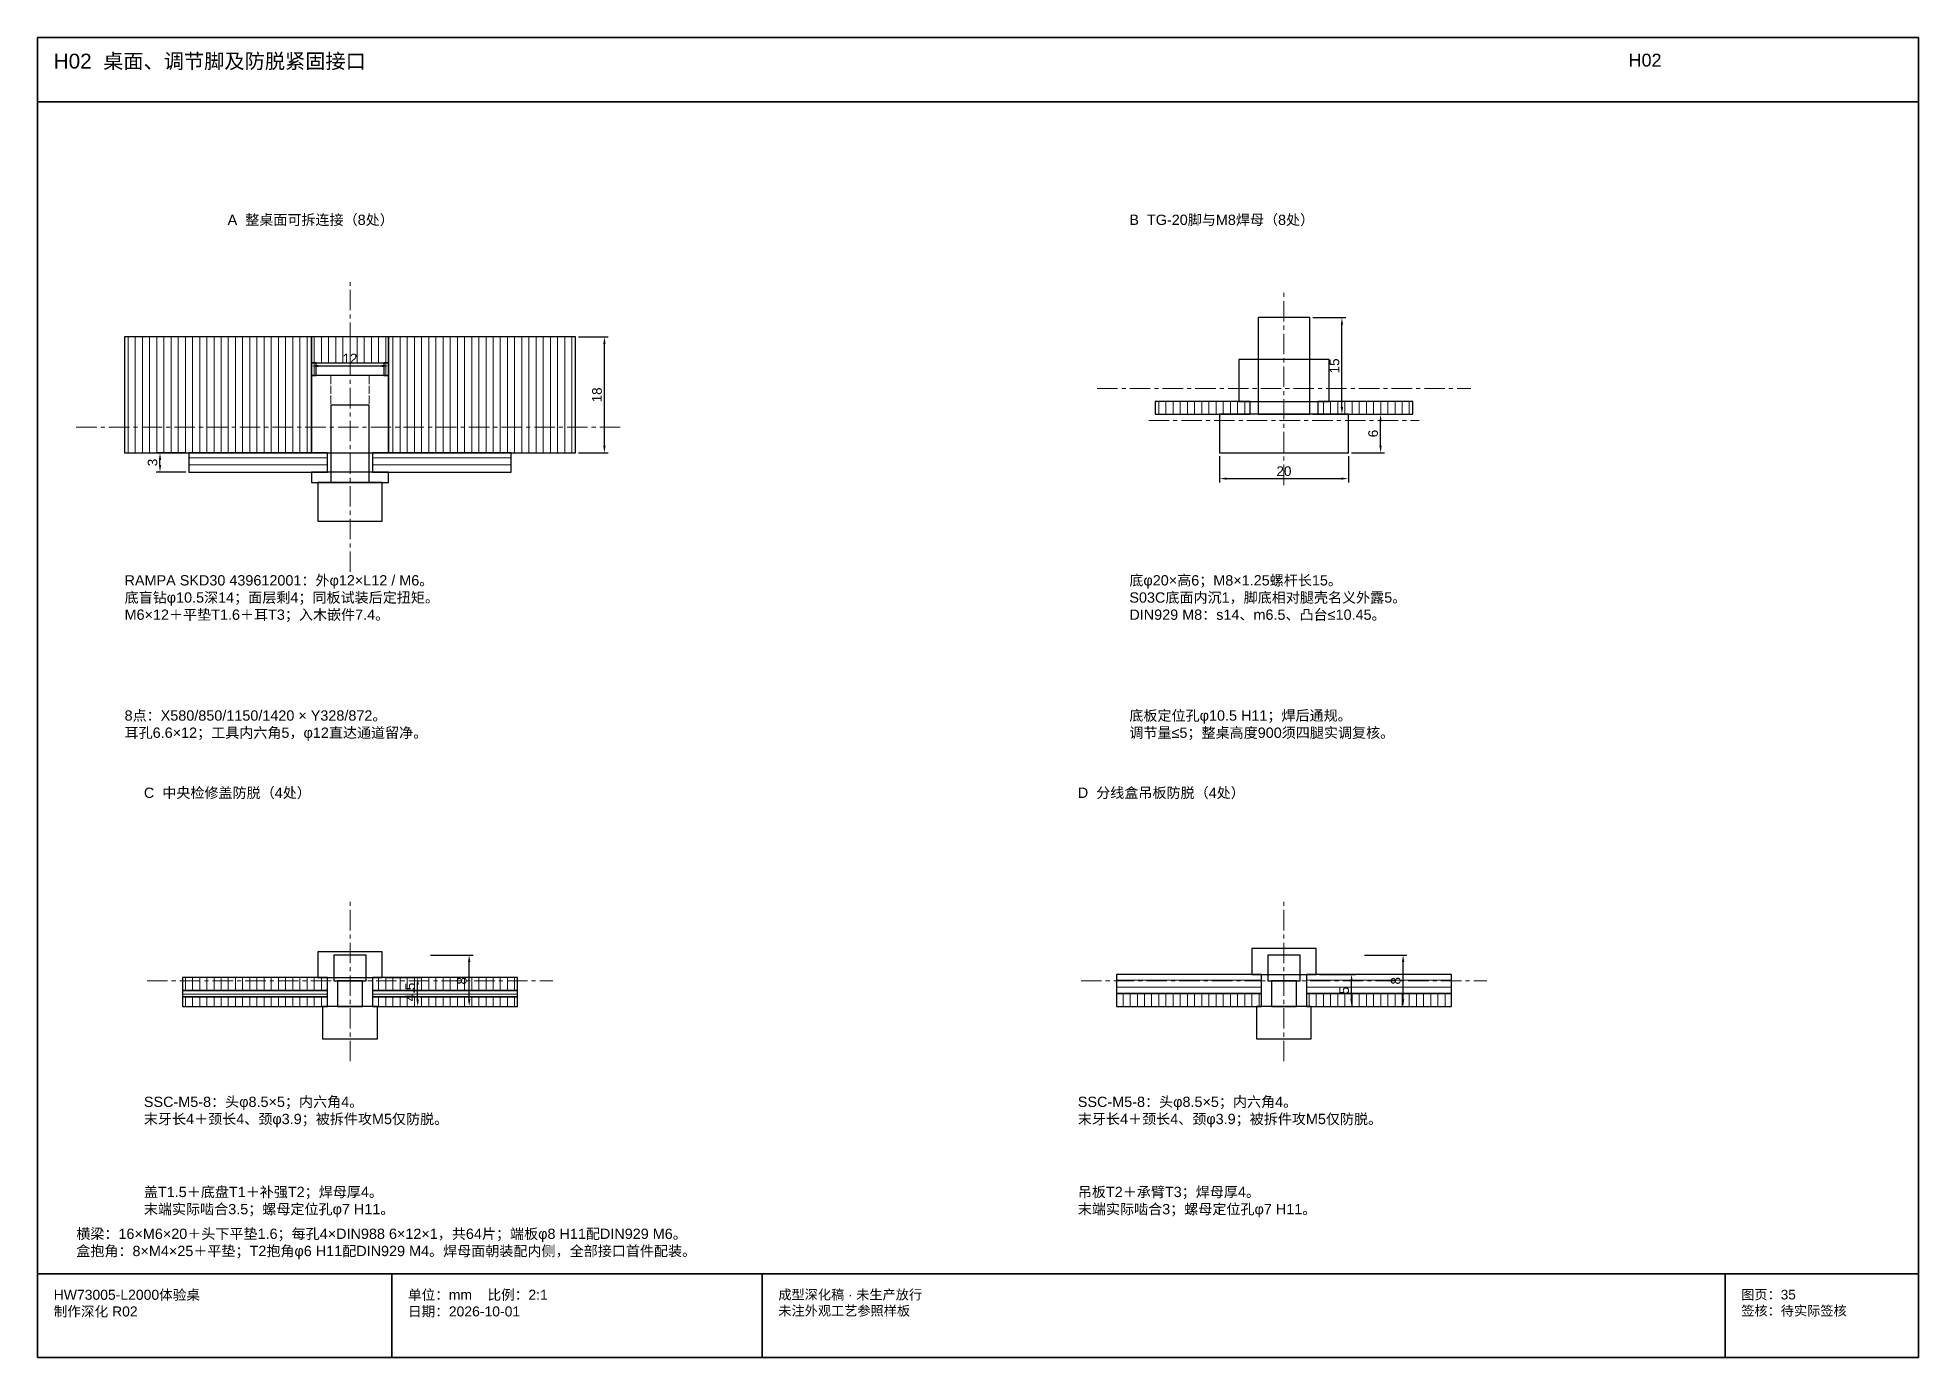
# Model space of a CAD drawing. Header units: millimetres. Extents: x 50 to 432208, y 2 to 4150.
# Drawn here: x 408002.5 to 408294.5, y 2.5 to 207.5 of the extents above; entities that cross this region are included whole.
import ezdxf

# ---------------------------------------------------------------- set-up
doc = ezdxf.new("R2010")
doc.units = ezdxf.units.MM
doc.linetypes.add('CENTER', pattern=[5.08, 3.175, -0.635, 0.635, -0.635])
doc.linetypes.add('DASHED', pattern=[1.524, 1.27, -0.254])
for name, color, linetype, lineweight in [('CENTER', 8, 'CENTER', 13), ('DIM', 7, 'Continuous', 13), ('FRAME', 7, 'Continuous', 35), ('HATCH', 8, 'Continuous', 9), ('HIDDEN', 8, 'DASHED', 13), ('NOTE', 7, 'Continuous', 18), ('OUTLINE', 7, 'Continuous', 25)]:
    doc.layers.add(name, color=color, linetype=linetype, lineweight=lineweight)
doc.styles.add('CN', font='Arial Unicode.ttf')
doc.dimstyles.new('D0_5', dxfattribs={"dimtxt": 1.5, "dimasz": 1.1, "dimexe": 0.6, "dimexo": 0.5, "dimgap": 0.4, "dimtad": 1, "dimdsep": 46, "dimtxsty": 'CN', "dimcen": 2.5, "dimclrd": 7, "dimclre": 7, "dimclrt": 7, "dimazin": 3, "dimtfac": 1, "dimtmove": 0, "dimatfit": 3})

msp = doc.modelspace()

# ---------------------------------------------------------------- texts
at = {"layer": 'NOTE', "attachment_point": 1, "style": 'CN'}
for s, insert, char_height, width in [('H02  桌面、调节脚及防脱紧固接口', (408005, 205), 2.3, 242), ('H02', (408249.5, 205), 2, 45), ('A  整桌面可拆连接（8处）', (408032, 180), 1.6, 105), ('B  TG-20脚与M8焊母（8处）', (408172, 180), 1.6, 118), ('RAMPA SKD30 439612001：外φ12×L12 / M6。\\P底盲钻φ10.5深14；面层剩4；同板试装后定扭矩。\\PM6×12＋平垫T1.6＋耳T3；入木嵌件7.4。', (408016, 124), 1.6, 111), ('底φ20×高6；M8×1.25螺杆长15。\\PS03C底面内沉1，脚底相对腿壳名义外露5。\\PDIN929 M8：s14、m6.5、凸台≤10.45。', (408172, 124), 1.6, 118), ('8点：X580/850/1150/1420 × Y328/872。\\P耳孔6.6×12；工具内六角5，φ12直达通道留净。', (408016, 103), 1.6, 111), ('底板定位孔φ10.5 H11；焊后通规。\\P调节量≤5；整桌高度900须四腿实调复核。', (408172, 103), 1.6, 118), ('C  中央检修盖防脱（4处）', (408019, 91), 1.6, 126), ('D  分线盒吊板防脱（4处）', (408164, 91), 1.6, 126), ('SSC-M5-8：头φ8.5×5；内六角4。\\P末牙长4＋颈长4、颈φ3.9；被拆件攻M5仅防脱。', (408019, 43), 1.6, 129), ('SSC-M5-8：头φ8.5×5；内六角4。\\P末牙长4＋颈长4、颈φ3.9；被拆件攻M5仅防脱。', (408164, 43), 1.6, 129), ('盖T1.5＋底盘T1＋补强T2；焊母厚4。\\P末端实际啮合3.5；螺母定位孔φ7 H11。', (408019, 29), 1.6, 129), ('吊板T2＋承臂T3；焊母厚4。\\P末端实际啮合3；螺母定位孔φ7 H11。', (408164, 29), 1.6, 129), ('横梁：16×M6×20＋头下平垫1.6；每孔4×DIN988 6×12×1，共64片；端板φ8 H11配DIN929 M6。\\P盒抱角：8×M4×25＋平垫；T2抱角φ6 H11配DIN929 M4。焊母面朝装配内侧，全部接口首件配装。', (408008.5, 22.5), 1.6, 280), ('HW73005-L2000体验桌\\P制作深化 R02', (408005, 13), 1.55, 50), ('单位：mm    比例：2:1\\P日期：2026-10-01', (408060, 13), 1.55, 52.5), ('成型深化稿 · 未生产放行\\P未注外观工艺参照样板', (408117.5, 13), 1.5, 144.5), ('图页：35\\P签核：待实际签核', (408267, 13), 1.5, 27.5)]:
    msp.add_mtext(s, dxfattribs=dict(at, insert=insert, char_height=char_height, width=width))

# ---------------------------------------------------------------- dimensions: what is measured, and where the dimension line sits
at = {"layer": 'DIM'}
for base, p1, p2 in [((408205, 149), (408200, 149), (408200, 164)), ((408090.5, 143), (408086, 143), (408086, 161)), ((408211, 143), (408206, 143), (408206, 149)), ((408021.5, 140), (408026, 140), (408026, 143)), ((408069.5, 57), (408063, 57), (408063, 65)), ((408214.5, 57), (408208, 57), (408208, 65)), ((408061.5, 57), (408056, 57), (408056, 61.5)), ((408206.5, 57), (408201, 57), (408201, 62))]:
    msp.add_linear_dim(base=base, p1=p1, p2=p2, angle=90, dimstyle='D0_5', dxfattribs=at).render()
for base, p1, p2 in [((408045, 156.5), (408045, 143), (408057, 143)), ((408186, 139), (408186, 143), (408206, 143))]:
    msp.add_linear_dim(base=base, p1=p1, p2=p2, dimstyle='D0_5', dxfattribs=at).render()

# ---------------------------------------------------------------- hatches: boundary and pattern name
at = {"layer": 'HATCH'}
h = msp.add_hatch(dxfattribs=at)
h.set_pattern_fill('ANSI31', scale=0.35, angle=45)
h.paths.add_polyline_path([(408016, 143), (408045, 143), (408045, 161), (408016, 161)])
h = msp.add_hatch(dxfattribs=at)
h.set_pattern_fill('ANSI31', scale=0.35, angle=45)
h.paths.add_polyline_path([(408045, 157), (408057, 157), (408057, 161), (408045, 161)])
h = msp.add_hatch(dxfattribs=at)
h.set_pattern_fill('ANSI31', scale=0.35, angle=45)
h.paths.add_polyline_path([(408057, 143), (408086, 143), (408086, 161), (408057, 161)])
h = msp.add_hatch(dxfattribs=at)
h.set_pattern_fill('ANSI31', scale=0.35, angle=45)
h.paths.add_polyline_path([(408045, 155), (408045.75, 155), (408045.75, 157), (408045, 157)])
h = msp.add_hatch(dxfattribs=at)
h.set_pattern_fill('ANSI31', scale=0.35, angle=45)
h.paths.add_polyline_path([(408056.25, 155), (408057, 155), (408057, 157), (408056.25, 157)])
h = msp.add_hatch(dxfattribs=at)
h.set_pattern_fill('ANSI31', scale=0.35, angle=45)
h.paths.add_polyline_path([(408176, 149), (408190.75, 149), (408190.75, 151), (408176, 151)])
h = msp.add_hatch(dxfattribs=at)
h.set_pattern_fill('ANSI31', scale=0.35, angle=45)
h.paths.add_polyline_path([(408201.25, 149), (408216, 149), (408216, 151), (408201.25, 151)])
h = msp.add_hatch(dxfattribs=at)
h.set_pattern_fill('ANSI31', scale=0.35, angle=135)
h.paths.add_polyline_path([(408026, 140), (408047.5, 140), (408047.5, 143), (408026, 143)])
h = msp.add_hatch(dxfattribs=at)
h.set_pattern_fill('ANSI31', scale=0.35, angle=135)
h.paths.add_polyline_path([(408054.5, 140), (408076, 140), (408076, 143), (408054.5, 143)])
h = msp.add_hatch(dxfattribs=at)
h.set_pattern_fill('ANSI31', scale=0.35, angle=45)
h.paths.add_polyline_path([(408025, 59.5), (408047.5, 59.5), (408047.5, 61.5), (408025, 61.5)])
h = msp.add_hatch(dxfattribs=at)
h.set_pattern_fill('ANSI31', scale=0.35, angle=45)
h.paths.add_polyline_path([(408054.5, 59.5), (408077, 59.5), (408077, 61.5), (408054.5, 61.5)])
h = msp.add_hatch(dxfattribs=at)
h.set_pattern_fill('ANSI31', scale=0.35, angle=135)
h.paths.add_polyline_path([(408170, 59), (408192.5, 59), (408192.5, 62), (408170, 62)])
h = msp.add_hatch(dxfattribs=at)
h.set_pattern_fill('ANSI31', scale=0.35, angle=135)
h.paths.add_polyline_path([(408199.5, 59), (408222, 59), (408222, 62), (408199.5, 62)])
h = msp.add_hatch(dxfattribs=at)
h.set_pattern_fill('ANSI31', scale=0.35, angle=135)
h.paths.add_polyline_path([(408025, 58.5), (408047.5, 58.5), (408047.5, 59.5), (408025, 59.5)])
h = msp.add_hatch(dxfattribs=at)
h.set_pattern_fill('ANSI31', scale=0.35, angle=45)
h.paths.add_polyline_path([(408025, 57), (408047.5, 57), (408047.5, 58.5), (408025, 58.5)])
h = msp.add_hatch(dxfattribs=at)
h.set_pattern_fill('ANSI31', scale=0.35, angle=135)
h.paths.add_polyline_path([(408054.5, 58.5), (408077, 58.5), (408077, 59.5), (408054.5, 59.5)])
h = msp.add_hatch(dxfattribs=at)
h.set_pattern_fill('ANSI31', scale=0.35, angle=45)
h.paths.add_polyline_path([(408054.5, 57), (408077, 57), (408077, 58.5), (408054.5, 58.5)])
h = msp.add_hatch(dxfattribs=at)
h.set_pattern_fill('ANSI31', scale=0.35, angle=45)
h.paths.add_polyline_path([(408170, 57), (408192.5, 57), (408192.5, 59), (408170, 59)])
h = msp.add_hatch(dxfattribs=at)
h.set_pattern_fill('ANSI31', scale=0.35, angle=45)
h.paths.add_polyline_path([(408199.5, 57), (408222, 57), (408222, 59), (408199.5, 59)])

# ---------------------------------------------------------------- linework, layer by layer
at = {"layer": 'CENTER'}
for p, q in [((408051, 124.5), (408051, 169.5)), ((408196, 138), (408196, 168)), ((408167, 153), (408225, 153)), ((408008.5, 147), (408093.5, 147)), ((408175, 148), (408217, 148)), ((408051, 48.5), (408051, 73.5)), ((408196, 48.5), (408196, 73.5)), ((408019.5, 61), (408082.5, 61)), ((408164.5, 61), (408227.5, 61))]:
    msp.add_line(p, q, dxfattribs=at)
at = {"layer": 'FRAME'}
for p, q in [((408002.5, 197.5), (408294.5, 197.5)), ((408002.5, 15.5), (408294.5, 15.5)), ((408057.5, 2.5), (408057.5, 15.5)), ((408115, 2.5), (408115, 15.5)), ((408264.5, 2.5), (408264.5, 15.5))]:
    msp.add_line(p, q, dxfattribs=at)
msp.add_lwpolyline([(408002.5, 2.5), (408294.5, 2.5), (408294.5, 207.5), (408002.5, 207.5)], close=True, dxfattribs=at)
at = {"layer": 'HIDDEN'}
for p, q in [((408048, 143), (408048, 155)), ((408054, 143), (408054, 155))]:
    msp.add_line(p, q, dxfattribs=at)
at = {"layer": 'OUTLINE'}
for points in [[(408192, 149), (408200, 149), (408200, 164), (408192, 164)], [(408016, 143), (408045, 143), (408045, 161), (408016, 161)], [(408045, 157), (408057, 157), (408057, 161), (408045, 161)], [(408057, 143), (408086, 143), (408086, 161), (408057, 161)], [(408045, 155), (408045.75, 155), (408045.75, 157), (408045, 157)], [(408045, 143), (408057, 143), (408057, 155), (408045, 155)], [(408056.25, 155), (408057, 155), (408057, 157), (408056.25, 157)], [(408189, 151), (408203, 151), (408203, 157.5), (408189, 157.5)], [(408048, 138.4), (408054, 138.4), (408054, 150.4), (408048, 150.4)], [(408176, 149), (408190.75, 149), (408190.75, 151), (408176, 151)], [(408186, 143), (408206, 143), (408206, 149), (408186, 149)], [(408201.25, 149), (408216, 149), (408216, 151), (408201.25, 151)], [(408026, 140), (408047.5, 140), (408047.5, 143), (408026, 143)], [(408054.5, 140), (408076, 140), (408076, 143), (408054.5, 143)], [(408045, 138.4), (408057, 138.4), (408057, 140), (408045, 140)], [(408046, 132.4), (408056, 132.4), (408056, 138.4), (408046, 138.4)], [(408046, 61.5), (408056, 61.5), (408056, 65.5), (408046, 65.5)], [(408048.5, 61), (408053.5, 61), (408053.5, 65), (408048.5, 65)], [(408191, 62), (408201, 62), (408201, 66), (408191, 66)], [(408193.5, 61), (408198.5, 61), (408198.5, 65), (408193.5, 65)], [(408025, 59.5), (408047.5, 59.5), (408047.5, 61.5), (408025, 61.5)], [(408054.5, 59.5), (408077, 59.5), (408077, 61.5), (408054.5, 61.5)], [(408170, 59), (408192.5, 59), (408192.5, 62), (408170, 62)], [(408199.5, 59), (408222, 59), (408222, 62), (408199.5, 62)], [(408025, 58.5), (408047.5, 58.5), (408047.5, 59.5), (408025, 59.5)], [(408025, 57), (408047.5, 57), (408047.5, 58.5), (408025, 58.5)], [(408049.05, 57), (408052.95, 57), (408052.95, 61), (408049.05, 61)], [(408054.5, 58.5), (408077, 58.5), (408077, 59.5), (408054.5, 59.5)], [(408054.5, 57), (408077, 57), (408077, 58.5), (408054.5, 58.5)], [(408170, 57), (408192.5, 57), (408192.5, 59), (408170, 59)], [(408194.05, 57), (408197.95, 57), (408197.95, 61), (408194.05, 61)], [(408199.5, 57), (408222, 57), (408222, 59), (408199.5, 59)], [(408046.75, 52), (408055.25, 52), (408055.25, 57), (408046.75, 57)], [(408191.75, 52), (408200.25, 52), (408200.25, 57), (408191.75, 57)]]:
    msp.add_lwpolyline(points, close=True, dxfattribs=at)

msp.set_redraw_order([(e.dxf.handle, doc.entitydb.next_handle()) for e in msp.query("TEXT MTEXT ATTDEF DIMENSION ARC_DIMENSION")])  # texts and dimensions are drawn at this point

doc.saveas('drawing.dxf')
